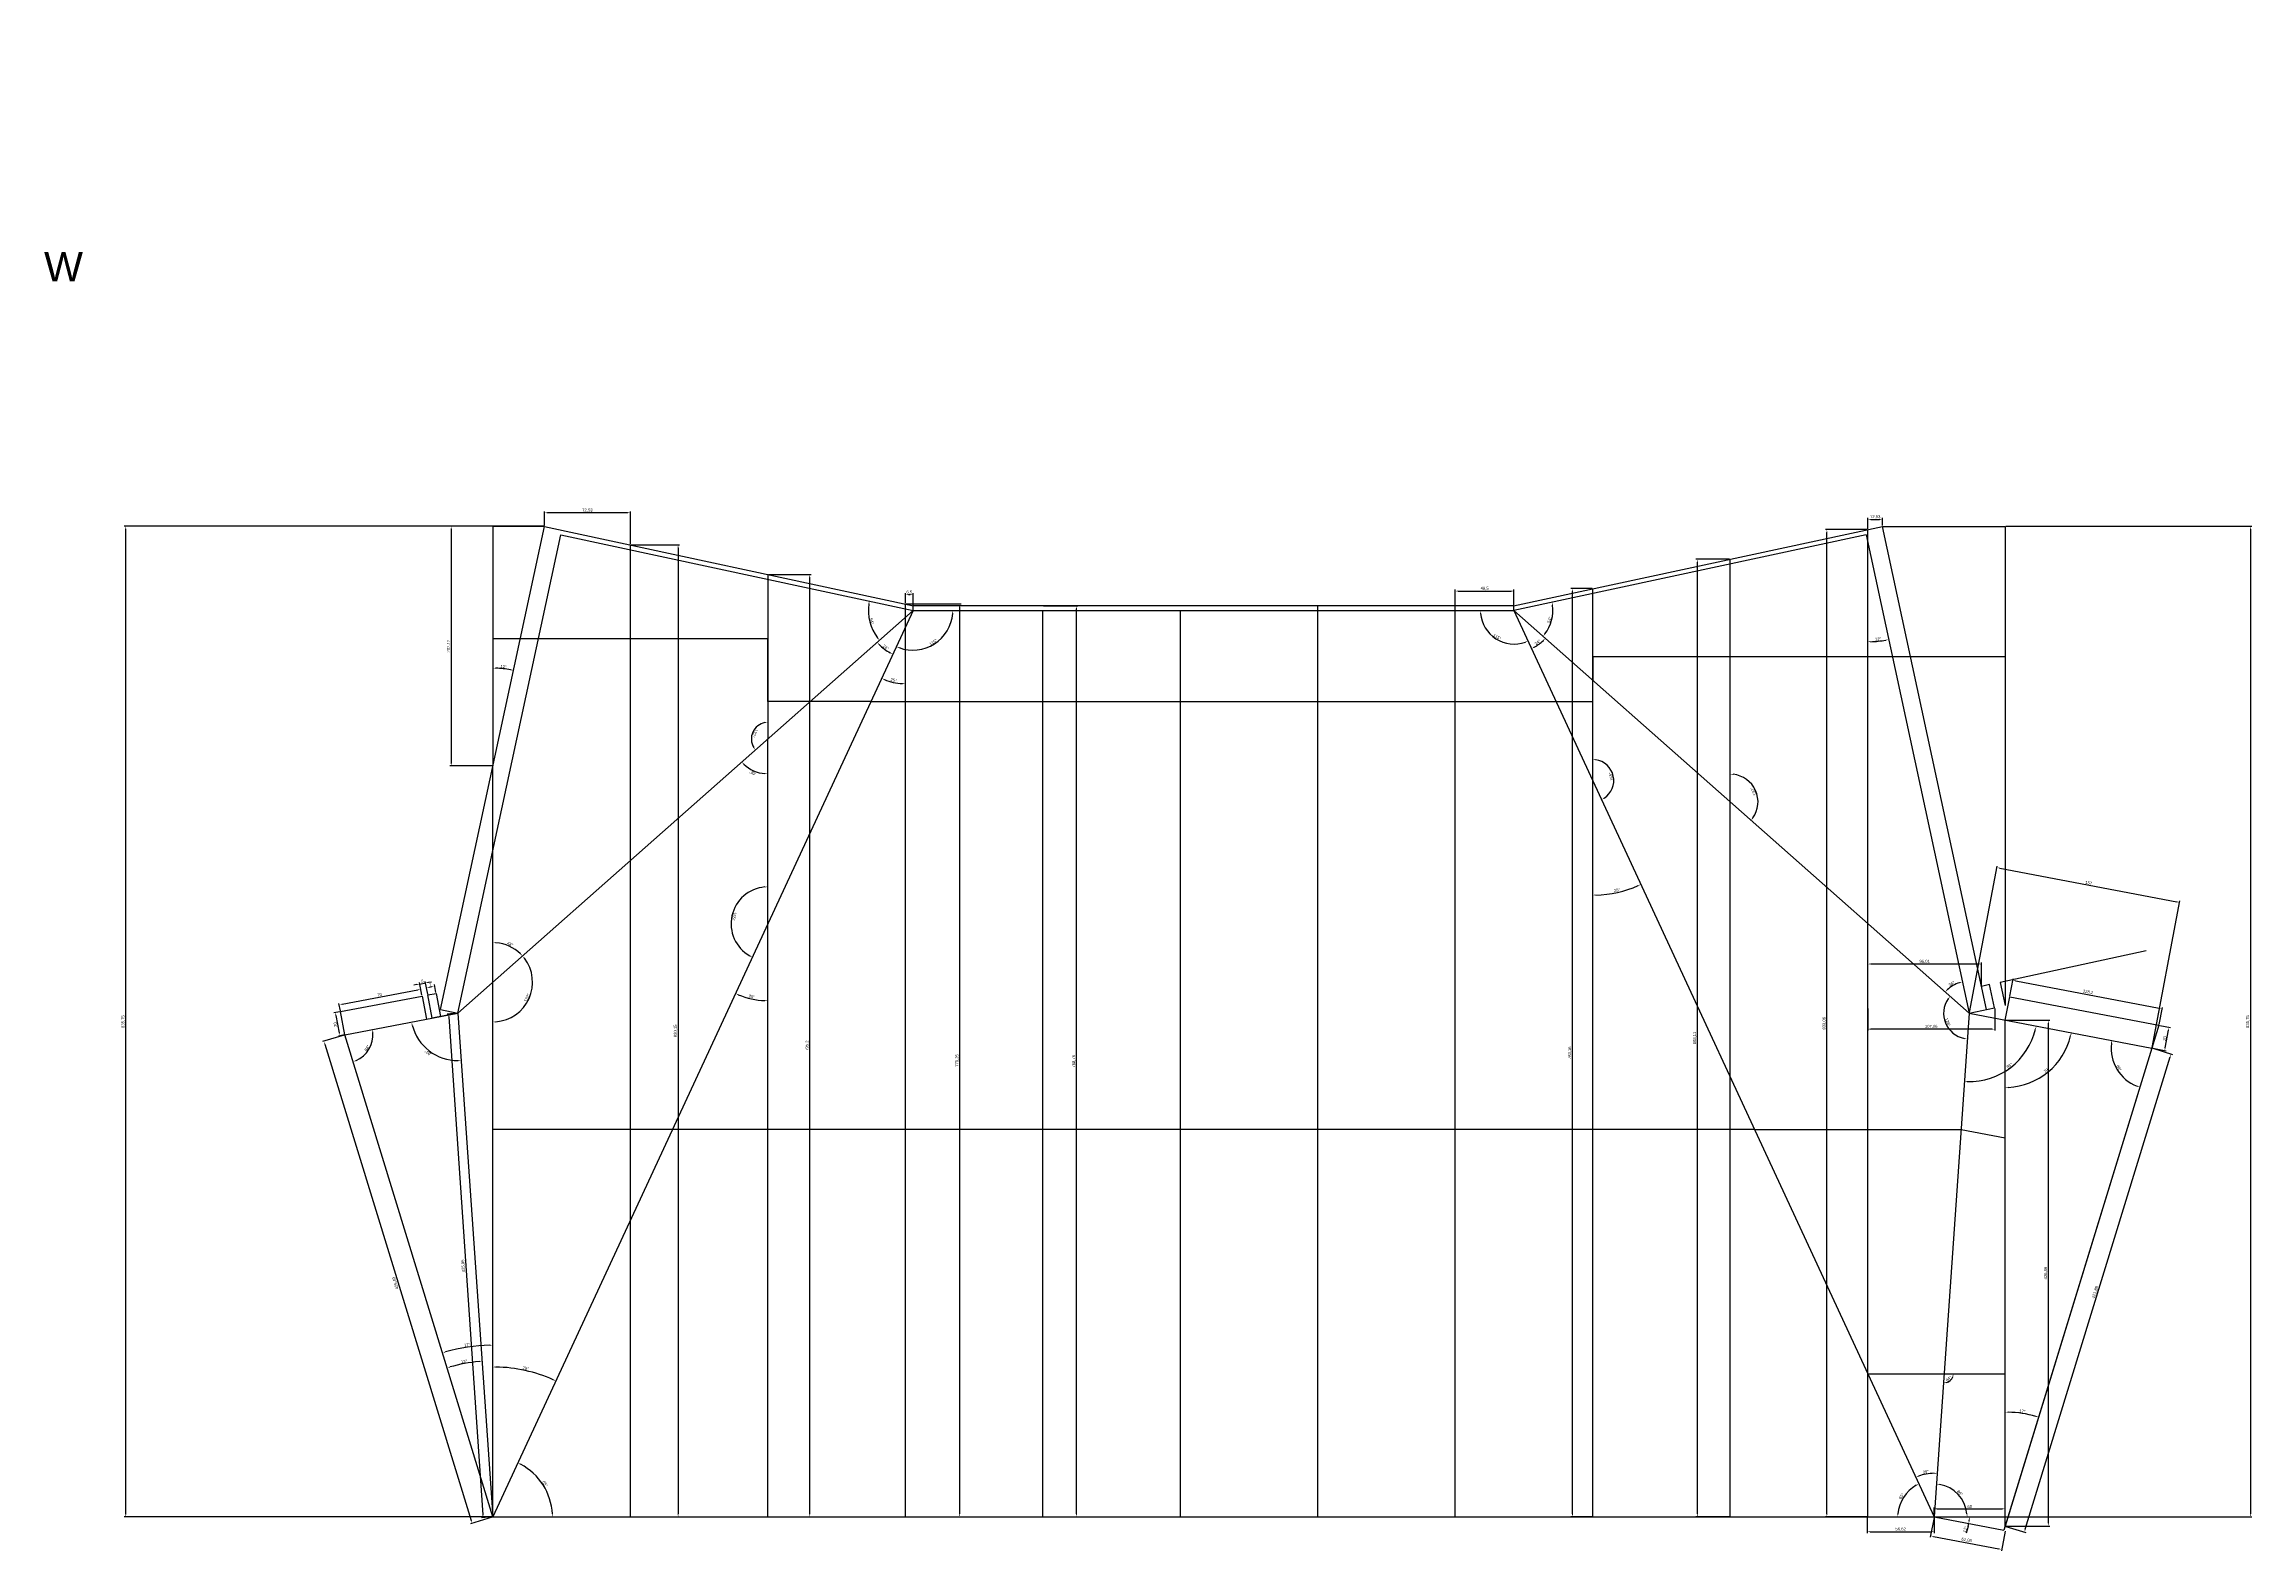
# Model space of a CAD drawing. Header units: millimetres. Extents: x -1487 to 2622, y -1207 to 1543.
# Drawn here: x -379 to 1484, y 271 to 1543 of the extents above; entities that cross this region are included whole.
import ezdxf

# ---------------------------------------------------------------- set-up
doc = ezdxf.new("R2010")
doc.units = ezdxf.units.MM
for name, color, linetype in [('bryła5', 122, 'Continuous'), ('kalenica główna', 70, 'Continuous'), ('kalenice2', 130, 'Continuous'), ('linia zalamania', 84, 'Continuous'), ('literki', 7, 'Continuous')]:
    doc.layers.add(name, color=color, linetype=linetype)
for name, color, linetype, transparency in [('obecna przycieta szmata', 211, 'Continuous', 0.6), ('szwy5.n', 170, 'Continuous', 0.6), ('szwy5.n-wymiary', 140, 'Continuous', 0.6), ('szwy5.n-wymiary trojkatow', 130, 'Continuous', 0.6)]:
    doc.layers.add(name, color=color, linetype=linetype, transparency=transparency)
doc.styles.get("Standard").update_dxf_attribs({"font": 'arial.ttf'})
doc.dimstyles.new('ISO-25', dxfattribs={"dimtxt": 2.5, "dimasz": 2.5, "dimexe": 1.25, "dimexo": 0.625, "dimtad": 1, "dimtxsty": 'Standard', "dimcen": 2.5, "dimadec": 0, "dimazin": 0, "dimtfac": 1, "dimtmove": 0, "dimatfit": 3, "dimfxl": 1, "dimarcsym": 0})

# ---------------------------------------------------------------- blocks, each defined once
blk = doc.blocks.new('*D114')
at = {"layer": 'szwy5.n', "color": 0, "lineweight": -2, "transparency": 16777216}
blk.add_arc((928, 921.3), 96.6, 271.4832, 293.3866, dxfattribs=at)
at = {"layer": 'szwy5.n', "color": 0, "transparency": 16777216}
for points in [[(930.5, 824.3), (930.5, 825.2), (928, 824.7)], [(966.2, 833), (966.5, 832.3), (968.6, 833.7)]]:
    blk.add_solid(points, dxfattribs=at)
at = {"layer": 'szwy5.n', "color": 0, "transparency": 16777216, "insert": (948.4, 828.8), "char_height": 2.5, "attachment_point": 5, "rotation": 12.4349}
blk.add_mtext('25°', dxfattribs=at)
blk = doc.blocks.new('*D115')
at = {"layer": 'szwy5.n', "color": 0, "lineweight": -2, "transparency": 16777216}
blk.add_arc((232, 800.5), 64.9, 247.337, 267.7932, dxfattribs=at)
at = {"layer": 'szwy5.n', "color": 0, "transparency": 16777216}
for points in [[(206.8, 740.2), (207.2, 741), (204.7, 741.6)], [(229.5, 736), (229.5, 735.2), (232, 735.6)]]:
    blk.add_solid(points, dxfattribs=at)
at = {"layer": 'szwy5.n', "color": 0, "transparency": 16777216, "insert": (218.4, 739), "char_height": 2.5, "attachment_point": 5, "rotation": 347.5651}
blk.add_mtext('25°', dxfattribs=at)
blk = doc.blocks.new('*D119')
at = {"layer": 'szwy5.n', "color": 0, "lineweight": -2, "transparency": 16777216}
blk.add_arc((232, 800.5), 31.1, 94.605, 240.5252, dxfattribs=at)
at = {"layer": 'szwy5.n', "color": 0, "transparency": 16777216}
for points in [[(229.5, 831.9), (229.5, 831.1), (232, 831.6)], [(216.9, 773.8), (216.5, 773), (218.9, 772.3)]]:
    blk.add_solid(points, dxfattribs=at)
at = {"layer": 'szwy5.n', "color": 0, "transparency": 16777216, "insert": (203.5, 806.8), "char_height": 2.5, "attachment_point": 5, "rotation": 257.5651}
blk.add_mtext('155°', dxfattribs=at)
blk = doc.blocks.new('*D120')
at = {"layer": 'szwy5.n', "color": 0, "lineweight": -2, "transparency": 16777216}
blk.add_arc((232, 956.4), 29.4, 226.3816, 265.1236, dxfattribs=at)
at = {"layer": 'szwy5.n', "color": 0, "transparency": 16777216}
for points in [[(211.4, 934.8), (212, 935.4), (210, 936.9)], [(229.5, 927.5), (229.5, 926.7), (232, 927)]]:
    blk.add_solid(points, dxfattribs=at)
at = {"layer": 'szwy5.n', "color": 0, "transparency": 16777216, "insert": (219.2, 927.8), "char_height": 2.5, "attachment_point": 5, "rotation": 155.7526}
blk.add_mtext('48°', dxfattribs=at)
blk = doc.blocks.new('*D125')
at = {"layer": 'szwy5.n-wymiary', "color": 0, "lineweight": -2, "transparency": 16777216}
blk.add_arc((232, 956.4), 14, 100.2181, 211.2871, dxfattribs=at)
at = {"layer": 'szwy5.n-wymiary', "color": 0, "transparency": 16777216}
for points in [[(229.5, 970.6), (229.5, 969.8), (232, 970.4)], [(220.3, 949.3), (219.7, 948.8), (221.5, 947.1)]]:
    blk.add_solid(points, dxfattribs=at)
at = {"layer": 'szwy5.n-wymiary', "color": 0, "transparency": 16777216, "insert": (220.9, 961.3), "char_height": 2.5, "attachment_point": 5, "rotation": 245.7526}
blk.add_mtext('132°', dxfattribs=at)
blk = doc.blocks.new('*D130')
at = {"layer": 'szwy5.n', "color": 0, "lineweight": -2, "transparency": 16777216}
blk.add_arc((928, 921.3), 17.7, 302.9586, 81.9112, dxfattribs=at)
at = {"layer": 'szwy5.n', "color": 0, "transparency": 16777216}
for points in [[(930.5, 938.4), (930.5, 939.3), (928, 939)], [(937.8, 906.1), (937.4, 906.8), (935.5, 905.2)]]:
    blk.add_solid(points, dxfattribs=at)
at = {"layer": 'szwy5.n', "color": 0, "transparency": 16777216, "insert": (943.5, 924.7), "char_height": 2.5, "attachment_point": 5, "rotation": 102.4349}
blk.add_mtext('155°', dxfattribs=at)
blk = doc.blocks.new('*D133')
at = {"layer": 'szwy5.n', "color": 0, "lineweight": -2, "transparency": 16777216}
blk.add_arc((1044, 903.3), 23.4, 324.6207, 83.8741, dxfattribs=at)
at = {"layer": 'szwy5.n', "color": 0, "transparency": 16777216}
for points in [[(1046.5, 926.1), (1046.5, 926.9), (1044, 926.7)], [(1063.4, 889.5), (1062.7, 890), (1061.5, 887.8)]]:
    blk.add_solid(points, dxfattribs=at)
at = {"layer": 'szwy5.n', "color": 0, "transparency": 16777216, "insert": (1063.6, 912.1), "char_height": 2.5, "attachment_point": 5, "rotation": 114.2474}
blk.add_mtext('132°', dxfattribs=at)
blk = doc.blocks.new('*D136')
at = {"layer": 'szwy5.n', "color": 0, "lineweight": -2, "transparency": 16777216}
blk.add_arc((1224.4, 420.8), 7.68, 284.7572, 341.2648, dxfattribs=at)
at = {"layer": 'szwy5.n', "color": 0, "transparency": 16777216}
for points in [[(1226.4, 413), (1226.3, 413.8), (1223.9, 413.1)], [(1231.3, 418.4), (1232.1, 418.3), (1232.1, 420.8)]]:
    blk.add_solid(points, dxfattribs=at)
at = {"layer": 'szwy5.n', "color": 0, "transparency": 16777216, "insert": (1228.3, 416.6), "char_height": 2.5, "attachment_point": 5, "rotation": 43.011}
blk.add_mtext('94°', dxfattribs=at)
blk = doc.blocks.new('*D137')
at = {"layer": 'szwy5.n-wymiary', "color": 0, "lineweight": -2, "transparency": 16777216}
for p, q in [((464.6, 1068.8), (493.6, 1068.8)), ((492.4, 302.5), (492.4, 1066.3)), ((464.6, 300), (493.6, 300))]:
    blk.add_line(p, q, dxfattribs=at)
at = {"layer": 'szwy5.n-wymiary', "color": 0, "transparency": 16777216}
for points in [[(492, 1066.3), (492.8, 1066.3), (492.4, 1068.8)], [(492, 302.5), (492.8, 302.5), (492.4, 300)]]:
    blk.add_solid(points, dxfattribs=at)
at = {"layer": 'szwy5.n-wymiary', "color": 0, "transparency": 16777216, "insert": (490.2, 684.4), "char_height": 2.5, "attachment_point": 5, "rotation": 90}
blk.add_mtext('768,76', dxfattribs=at)
blk = doc.blocks.new('*D138')
at = {"layer": 'szwy5.n-wymiary', "color": 0, "lineweight": -2, "transparency": 16777216}
for p, q in [((348.6, 1070.3), (395.1, 1070.3)), ((393.8, 302.5), (393.8, 1067.8)), ((348.6, 300), (395.1, 300))]:
    blk.add_line(p, q, dxfattribs=at)
at = {"layer": 'szwy5.n-wymiary', "color": 0, "transparency": 16777216}
for points in [[(393.4, 1067.8), (394.2, 1067.8), (393.8, 1070.3)], [(393.4, 302.5), (394.2, 302.5), (393.8, 300)]]:
    blk.add_solid(points, dxfattribs=at)
at = {"layer": 'szwy5.n-wymiary', "color": 0, "transparency": 16777216, "insert": (391.7, 685.1), "char_height": 2.5, "attachment_point": 5, "rotation": 90}
blk.add_mtext('770,25', dxfattribs=at)
blk = doc.blocks.new('*D139')
at = {"layer": 'szwy5.n-wymiary', "color": 0, "lineweight": -2, "transparency": 16777216}
for p, q in [((232.6, 1095.2), (268.5, 1095.2)), ((267.3, 302.5), (267.3, 1092.7)), ((232.6, 300), (268.5, 300))]:
    blk.add_line(p, q, dxfattribs=at)
at = {"layer": 'szwy5.n-wymiary', "color": 0, "transparency": 16777216}
for points in [[(266.9, 1092.7), (267.7, 1092.7), (267.3, 1095.2)], [(266.9, 302.5), (267.7, 302.5), (267.3, 300)]]:
    blk.add_solid(points, dxfattribs=at)
at = {"layer": 'szwy5.n-wymiary', "color": 0, "transparency": 16777216, "insert": (265.2, 697.6), "char_height": 2.5, "attachment_point": 5, "rotation": 90}
blk.add_mtext('795,2', dxfattribs=at)
blk = doc.blocks.new('*D140')
at = {"layer": 'szwy5.n-wymiary', "color": 0, "lineweight": -2, "transparency": 16777216}
for p, q in [((116.6, 1120.2), (157.4, 1120.2)), ((156.2, 1117.7), (156.2, 302.5)), ((116.6, 300), (157.4, 300))]:
    blk.add_line(p, q, dxfattribs=at)
at = {"layer": 'szwy5.n-wymiary', "color": 0, "transparency": 16777216}
for points in [[(155.8, 1117.7), (156.6, 1117.7), (156.2, 1120.2)], [(155.8, 302.5), (156.6, 302.5), (156.2, 300)]]:
    blk.add_solid(points, dxfattribs=at)
at = {"layer": 'szwy5.n-wymiary', "color": 0, "transparency": 16777216, "insert": (154.1, 710.1), "char_height": 2.5, "attachment_point": 5, "rotation": 90}
blk.add_mtext('820,15', dxfattribs=at)
blk = doc.blocks.new('*D141')
at = {"layer": 'szwy5.n-wymiary', "color": 0, "lineweight": -2, "transparency": 16777216}
for p, q in [((-0.6, 1135.8), (-311.1, 1135.8)), ((-309.8, 302.5), (-309.8, 1133.3)), ((-0.6, 300), (-311.1, 300))]:
    blk.add_line(p, q, dxfattribs=at)
at = {"layer": 'szwy5.n-wymiary', "color": 0, "transparency": 16777216}
for points in [[(-310.3, 1133.3), (-309.4, 1133.3), (-309.8, 1135.8)], [(-310.3, 302.5), (-309.4, 302.5), (-309.8, 300)]]:
    blk.add_solid(points, dxfattribs=at)
at = {"layer": 'szwy5.n-wymiary', "color": 0, "transparency": 16777216, "insert": (-312, 717.9), "char_height": 2.5, "attachment_point": 5, "rotation": 90}
blk.add_mtext('835,75', dxfattribs=at)
blk = doc.blocks.new('*D142')
at = {"layer": 'szwy5.n-wymiary', "color": 0, "lineweight": -2, "transparency": 16777216}
for p, q in [((927.4, 1083.2), (909.6, 1083.2)), ((910.8, 302.5), (910.8, 1080.7)), ((927.4, 300), (909.6, 300))]:
    blk.add_line(p, q, dxfattribs=at)
at = {"layer": 'szwy5.n-wymiary', "color": 0, "transparency": 16777216}
for points in [[(910.4, 1080.7), (911.3, 1080.7), (910.8, 1083.2)], [(910.4, 302.5), (911.3, 302.5), (910.8, 300)]]:
    blk.add_solid(points, dxfattribs=at)
at = {"layer": 'szwy5.n-wymiary', "color": 0, "transparency": 16777216, "insert": (908.7, 691.6), "char_height": 2.5, "attachment_point": 5, "rotation": 90}
blk.add_mtext('783,16', dxfattribs=at)
blk = doc.blocks.new('*D143')
at = {"layer": 'szwy5.n-wymiary', "color": 0, "lineweight": -2, "transparency": 16777216}
for p, q in [((1043.4, 1108.1), (1015, 1108.1)), ((1016.2, 302.5), (1016.2, 1105.6)), ((1043.4, 300), (1015, 300))]:
    blk.add_line(p, q, dxfattribs=at)
at = {"layer": 'szwy5.n-wymiary', "color": 0, "transparency": 16777216}
for points in [[(1015.8, 1105.6), (1016.6, 1105.6), (1016.2, 1108.1)], [(1015.8, 302.5), (1016.6, 302.5), (1016.2, 300)]]:
    blk.add_solid(points, dxfattribs=at)
at = {"layer": 'szwy5.n-wymiary', "color": 0, "transparency": 16777216, "insert": (1014.1, 704.1), "char_height": 2.5, "attachment_point": 5, "rotation": 90}
blk.add_mtext('808,11', dxfattribs=at)
blk = doc.blocks.new('*D144')
at = {"layer": 'szwy5.n-wymiary', "color": 0, "lineweight": -2, "transparency": 16777216}
for p, q in [((1159.4, 1133.1), (1124.3, 1133.1)), ((1125.5, 302.5), (1125.5, 1130.6)), ((1159.4, 300), (1124.3, 300))]:
    blk.add_line(p, q, dxfattribs=at)
at = {"layer": 'szwy5.n-wymiary', "color": 0, "transparency": 16777216}
for points in [[(1125.1, 1130.6), (1125.9, 1130.6), (1125.5, 1133.1)], [(1125.1, 302.5), (1125.9, 302.5), (1125.5, 300)]]:
    blk.add_solid(points, dxfattribs=at)
at = {"layer": 'szwy5.n-wymiary', "color": 0, "transparency": 16777216, "insert": (1123.4, 716.5), "char_height": 2.5, "attachment_point": 5, "rotation": 90}
blk.add_mtext('833,06', dxfattribs=at)
blk = doc.blocks.new('*D145')
at = {"layer": 'szwy5.n-wymiary', "color": 0, "lineweight": -2, "transparency": 16777216}
for p, q in [((1276.6, 1135.8), (1484.1, 1135.8)), ((1482.8, 1133.3), (1482.8, 302.5)), ((1276.6, 300), (1484.1, 300))]:
    blk.add_line(p, q, dxfattribs=at)
at = {"layer": 'szwy5.n-wymiary', "color": 0, "transparency": 16777216}
for points in [[(1482.4, 1133.3), (1483.2, 1133.3), (1482.8, 1135.8)], [(1482.4, 302.5), (1483.2, 302.5), (1482.8, 300)]]:
    blk.add_solid(points, dxfattribs=at)
at = {"layer": 'szwy5.n-wymiary', "color": 0, "transparency": 16777216, "insert": (1480.7, 717.9), "char_height": 2.5, "attachment_point": 5, "rotation": 90}
blk.add_mtext('835,75', dxfattribs=at)
blk = doc.blocks.new('*D146')
at = {"layer": 'szwy5.n-wymiary', "color": 0, "lineweight": -2, "transparency": 16777216}
for p, q in [((1159.4, 299.4), (1159.4, 286.3)), ((1216, 299.4), (1216, 286.3)), ((1161.9, 287.5), (1213.5, 287.5))]:
    blk.add_line(p, q, dxfattribs=at)
at = {"layer": 'szwy5.n-wymiary', "color": 0, "transparency": 16777216}
for points in [[(1161.9, 287.9), (1161.9, 287.1), (1159.4, 287.5)], [(1213.5, 287.9), (1213.5, 287.1), (1216, 287.5)]]:
    blk.add_solid(points, dxfattribs=at)
at = {"layer": 'szwy5.n-wymiary', "color": 0, "transparency": 16777216, "insert": (1187.7, 289.6), "char_height": 2.5, "attachment_point": 5}
blk.add_mtext('56,62', dxfattribs=at)
blk = doc.blocks.new('*D147')
at = {"layer": 'szwy5.n-wymiary', "color": 0, "lineweight": -2, "transparency": 16777216}
for p, q in [((1216, 300.6), (1216, 308.1)), ((1218.5, 306.8), (1273.5, 306.8)), ((1276, 300.6), (1276, 308.1))]:
    blk.add_line(p, q, dxfattribs=at)
at = {"layer": 'szwy5.n-wymiary', "color": 0, "transparency": 16777216}
for points in [[(1218.5, 307.3), (1218.5, 306.4), (1216, 306.8)], [(1273.5, 307.3), (1273.5, 306.4), (1276, 306.8)]]:
    blk.add_solid(points, dxfattribs=at)
at = {"layer": 'szwy5.n-wymiary', "color": 0, "transparency": 16777216, "insert": (1246, 308.7), "char_height": 2.5, "attachment_point": 5}
blk.add_mtext('60', dxfattribs=at)
blk = doc.blocks.new('*D148')
at = {"layer": 'szwy5.n-wymiary', "color": 0, "lineweight": -2, "transparency": 16777216}
for p, q in [((1160, 728.9), (1160, 710.3)), ((1267.1, 728.9), (1267.1, 710.3)), ((1264.6, 711.6), (1162.5, 711.6))]:
    blk.add_line(p, q, dxfattribs=at)
at = {"layer": 'szwy5.n-wymiary', "color": 0, "transparency": 16777216}
for points in [[(1162.5, 712), (1162.5, 711.1), (1160, 711.6)], [(1264.6, 712), (1264.6, 711.1), (1267.1, 711.6)]]:
    blk.add_solid(points, dxfattribs=at)
at = {"layer": 'szwy5.n-wymiary', "color": 0, "transparency": 16777216, "insert": (1213.5, 713.7), "char_height": 2.5, "attachment_point": 5}
blk.add_mtext('107,06', dxfattribs=at)
blk = doc.blocks.new('*D149')
at = {"layer": 'szwy5.n-wymiary', "color": 0, "lineweight": -2, "transparency": 16777216}
for p, q in [((1160, 748.3), (1160, 767.8)), ((1253.5, 766.5), (1162.5, 766.5)), ((1256, 748.3), (1256, 767.8))]:
    blk.add_line(p, q, dxfattribs=at)
at = {"layer": 'szwy5.n-wymiary', "color": 0, "transparency": 16777216}
for points in [[(1162.5, 766.9), (1162.5, 766.1), (1160, 766.5)], [(1253.5, 766.9), (1253.5, 766.1), (1256, 766.5)]]:
    blk.add_solid(points, dxfattribs=at)
at = {"layer": 'szwy5.n-wymiary', "color": 0, "transparency": 16777216, "insert": (1208, 768.6), "char_height": 2.5, "attachment_point": 5}
blk.add_mtext('96,01', dxfattribs=at)
blk = doc.blocks.new('*D150')
at = {"layer": 'szwy5.n-wymiary', "color": 0, "lineweight": -2, "transparency": 16777216}
for p, q in [((1160, 1133.7), (1160, 1142.9)), ((1162.5, 1141.6), (1170, 1141.6)), ((1172.5, 1136.4), (1172.5, 1142.9))]:
    blk.add_line(p, q, dxfattribs=at)
at = {"layer": 'szwy5.n-wymiary', "color": 0, "transparency": 16777216}
for points in [[(1162.5, 1142), (1162.5, 1141.2), (1160, 1141.6)], [(1170, 1142), (1170, 1141.2), (1172.5, 1141.6)]]:
    blk.add_solid(points, dxfattribs=at)
at = {"layer": 'szwy5.n-wymiary', "color": 0, "transparency": 16777216, "insert": (1166.3, 1143.7), "char_height": 2.5, "attachment_point": 5}
blk.add_mtext('12,53', dxfattribs=at)
blk = doc.blocks.new('*D151')
at = {"layer": 'szwy5.n-wymiary', "color": 0, "lineweight": -2, "transparency": 16777216}
for p, q in [((43.5, 1136.4), (43.5, 1148.4)), ((113.5, 1147.2), (46, 1147.2)), ((116, 1120.8), (116, 1148.4))]:
    blk.add_line(p, q, dxfattribs=at)
at = {"layer": 'szwy5.n-wymiary', "color": 0, "transparency": 16777216}
for points in [[(46, 1147.6), (46, 1146.8), (43.5, 1147.2)], [(113.5, 1147.6), (113.5, 1146.8), (116, 1147.2)]]:
    blk.add_solid(points, dxfattribs=at)
at = {"layer": 'szwy5.n-wymiary', "color": 0, "transparency": 16777216, "insert": (79.7, 1149.3), "char_height": 2.5, "attachment_point": 5}
blk.add_mtext('72,53', dxfattribs=at)
blk = doc.blocks.new('*D152')
at = {"layer": 'szwy5.n-wymiary', "color": 0, "lineweight": -2, "transparency": 16777216}
for p, q in [((42.8, 1135.8), (-36.5, 1135.8)), ((-35.2, 1133.3), (-35.2, 936.1)), ((-0.6, 933.6), (-36.5, 933.6))]:
    blk.add_line(p, q, dxfattribs=at)
at = {"layer": 'szwy5.n-wymiary', "color": 0, "transparency": 16777216}
for points in [[(-35.7, 1133.3), (-34.8, 1133.3), (-35.2, 1135.8)], [(-35.7, 936.1), (-34.8, 936.1), (-35.2, 933.6)]]:
    blk.add_solid(points, dxfattribs=at)
at = {"layer": 'szwy5.n-wymiary', "color": 0, "transparency": 16777216, "insert": (-37.4, 1034.7), "char_height": 2.5, "attachment_point": 5, "rotation": 90}
blk.add_mtext('202,12', dxfattribs=at)
blk = doc.blocks.new('*D153')
at = {"layer": 'szwy5.n-wymiary', "color": 0, "lineweight": -2, "transparency": 16777216}
blk.add_arc((0, 300), 126.5, 66.2628, 88.8674, dxfattribs=at)
at = {"layer": 'szwy5.n-wymiary', "color": 0, "transparency": 16777216}
for points in [[(2.5, 426), (2.5, 426.9), (0, 426.5)], [(51.1, 416.2), (50.7, 415.4), (53.2, 414.7)]]:
    blk.add_solid(points, dxfattribs=at)
at = {"layer": 'szwy5.n-wymiary', "color": 0, "transparency": 16777216, "insert": (27.6, 425.4), "char_height": 2.5, "attachment_point": 5, "rotation": 347.5651}
blk.add_mtext('25°', dxfattribs=at)
blk = doc.blocks.new('*D154')
at = {"layer": 'szwy5.n-wymiary', "color": 0, "lineweight": -2, "transparency": 16777216}
blk.add_arc((0, 300), 50.2, 2.8565, 62.2737, dxfattribs=at)
at = {"layer": 'szwy5.n-wymiary', "color": 0, "transparency": 16777216}
for points in [[(23.1, 344), (23.5, 344.8), (21.1, 345.5)], [(50.5, 302.5), (49.7, 302.5), (50.2, 300)]]:
    blk.add_solid(points, dxfattribs=at)
at = {"layer": 'szwy5.n-wymiary', "color": 0, "transparency": 16777216, "insert": (43.9, 328), "char_height": 2.5, "attachment_point": 5, "rotation": 302.5651}
blk.add_mtext('65°', dxfattribs=at)
blk = doc.blocks.new('*D155')
at = {"layer": 'szwy5.n-wymiary', "color": 0, "lineweight": -2, "transparency": 16777216}
blk.add_arc((0, 751.1), 33.4, 274.2848, 37.2204, dxfattribs=at)
at = {"layer": 'szwy5.n-wymiary', "color": 0, "transparency": 16777216}
for points in [[(26.3, 771), (26.9, 771.6), (25, 773.2)], [(2.5, 717.3), (2.5, 718.1), (0, 717.6)]]:
    blk.add_solid(points, dxfattribs=at)
at = {"layer": 'szwy5.n-wymiary', "color": 0, "transparency": 16777216, "insert": (28.8, 738.1), "char_height": 2.5, "attachment_point": 5, "rotation": 65.7526}
blk.add_mtext('132°', dxfattribs=at)
blk = doc.blocks.new('*D156')
at = {"layer": 'szwy5.n-wymiary', "color": 0, "lineweight": -2, "transparency": 16777216}
blk.add_arc((0, 751.1), 33.4, 45.7889, 85.7162, dxfattribs=at)
at = {"layer": 'szwy5.n-wymiary', "color": 0, "transparency": 16777216}
for points in [[(2.5, 784), (2.5, 784.8), (0, 784.5)], [(23.6, 775.3), (23, 774.8), (25, 773.2)]]:
    blk.add_solid(points, dxfattribs=at)
at = {"layer": 'szwy5.n-wymiary', "color": 0, "transparency": 16777216, "insert": (14.5, 783.3), "char_height": 2.5, "attachment_point": 5, "rotation": 335.7526}
blk.add_mtext('48°', dxfattribs=at)
blk = doc.blocks.new('*D157')
at = {"layer": 'szwy5.n-wymiary', "color": 0, "lineweight": -2, "transparency": 16777216}
blk.add_arc((0, 933.6), 82.5, 79.5976, 88.2635, dxfattribs=at)
at = {"layer": 'szwy5.n-wymiary', "color": 0, "transparency": 16777216}
for points in [[(2.5, 1015.7), (2.5, 1016.5), (0, 1016.1)], [(15, 1015.2), (14.8, 1014.4), (17.3, 1014.3)]]:
    blk.add_solid(points, dxfattribs=at)
at = {"layer": 'szwy5.n-wymiary', "color": 0, "transparency": 16777216, "insert": (8.9, 1017.5), "char_height": 2.5, "attachment_point": 5, "rotation": 353.9306}
blk.add_mtext('12°', dxfattribs=at)
blk = doc.blocks.new('*D158')
at = {"layer": 'szwy5.n-wymiary', "color": 0, "lineweight": -2, "transparency": 16777216}
blk.add_arc((354.5, 1064.8), 37.8, 171.6474, 217.7189, dxfattribs=at)
at = {"layer": 'szwy5.n-wymiary', "color": 0, "transparency": 16777216}
for points in [[(316.7, 1070.3), (317.5, 1070.2), (317.5, 1072.7)], [(324.9, 1041.9), (324.2, 1041.3), (326.2, 1039.7)]]:
    blk.add_solid(points, dxfattribs=at)
at = {"layer": 'szwy5.n-wymiary', "color": 0, "transparency": 16777216, "insert": (319.7, 1055.7), "char_height": 2.5, "attachment_point": 5, "rotation": 284.6832}
blk.add_mtext('54°', dxfattribs=at)
blk = doc.blocks.new('*D159')
at = {"layer": 'szwy5.n-wymiary', "color": 0, "lineweight": -2, "transparency": 16777216}
blk.add_arc((354.5, 1064.8), 40.6, 225.0367, 241.5988, dxfattribs=at)
at = {"layer": 'szwy5.n-wymiary', "color": 0, "transparency": 16777216}
for points in [[(325.5, 1035.8), (326.1, 1036.3), (324.1, 1037.9)], [(335.4, 1029.4), (335, 1028.7), (337.4, 1028)]]:
    blk.add_solid(points, dxfattribs=at)
at = {"layer": 'szwy5.n-wymiary', "color": 0, "transparency": 16777216, "insert": (331.4, 1033.7), "char_height": 2.5, "attachment_point": 5, "rotation": 323.3177}
blk.add_mtext('24°', dxfattribs=at)
blk = doc.blocks.new('*D160')
at = {"layer": 'szwy5.n-wymiary', "color": 0, "lineweight": -2, "transparency": 16777216}
blk.add_arc((354.5, 1064.8), 33.5, 249.4008, 355.7295, dxfattribs=at)
at = {"layer": 'szwy5.n-wymiary', "color": 0, "transparency": 16777216}
for points in [[(387.5, 1062.3), (388.4, 1062.2), (388, 1064.8)], [(342.5, 1033), (342.9, 1033.7), (340.4, 1034.3)]]:
    blk.add_solid(points, dxfattribs=at)
at = {"layer": 'szwy5.n-wymiary', "color": 0, "transparency": 16777216, "insert": (371.5, 1038.1), "char_height": 2.5, "attachment_point": 5, "rotation": 32.5651}
blk.add_mtext('115°', dxfattribs=at)
blk = doc.blocks.new('*D161')
at = {"layer": 'szwy5.n-wymiary', "color": 0, "lineweight": -2, "transparency": 16777216}
blk.add_arc((348, 1050.7), 47.7, 248.1352, 266.995, dxfattribs=at)
at = {"layer": 'szwy5.n-wymiary', "color": 0, "transparency": 16777216}
for points in [[(330.1, 1006.1), (330.4, 1006.9), (328, 1007.5)], [(345.5, 1003.5), (345.5, 1002.7), (348, 1003.1)]]:
    blk.add_solid(points, dxfattribs=at)
at = {"layer": 'szwy5.n-wymiary', "color": 0, "transparency": 16777216, "insert": (338.1, 1006), "char_height": 2.5, "attachment_point": 5, "rotation": 347.5651}
blk.add_mtext('25°', dxfattribs=at)
blk = doc.blocks.new('*D162')
at = {"layer": 'szwy5.n-wymiary', "color": 0, "lineweight": -2, "transparency": 16777216}
blk.add_arc((861.5, 1064.8), 28.3, 185.0672, 289.8026, dxfattribs=at)
at = {"layer": 'szwy5.n-wymiary', "color": 0, "transparency": 16777216}
for points in [[(832.9, 1062.2), (833.7, 1062.3), (833.2, 1064.8)], [(870.9, 1038.5), (871.2, 1037.8), (873.4, 1039.1)]]:
    blk.add_solid(points, dxfattribs=at)
at = {"layer": 'szwy5.n-wymiary', "color": 0, "transparency": 16777216, "insert": (847.3, 1042.5), "char_height": 2.5, "attachment_point": 5, "rotation": 327.4349}
blk.add_mtext('115°', dxfattribs=at)
blk = doc.blocks.new('*D163')
at = {"layer": 'szwy5.n-wymiary', "color": 0, "lineweight": -2, "transparency": 16777216}
blk.add_arc((861.5, 1064.8), 35.4, 298.9223, 314.4422, dxfattribs=at)
at = {"layer": 'szwy5.n-wymiary', "color": 0, "transparency": 16777216}
for points in [[(878.8, 1033.4), (878.4, 1034.2), (876.4, 1032.7)], [(886, 1039.8), (886.6, 1039.2), (888, 1041.3)]]:
    blk.add_solid(points, dxfattribs=at)
at = {"layer": 'szwy5.n-wymiary', "color": 0, "transparency": 16777216, "insert": (881.5, 1037.9), "char_height": 2.5, "attachment_point": 5, "rotation": 36.6823}
blk.add_mtext('24°', dxfattribs=at)
blk = doc.blocks.new('*D164')
at = {"layer": 'szwy5.n-wymiary', "color": 0, "lineweight": -2, "transparency": 16777216}
blk.add_arc((861.5, 1064.8), 32.8, 322.8609, 7.7728, dxfattribs=at)
at = {"layer": 'szwy5.n-wymiary', "color": 0, "transparency": 16777216}
for points in [[(893.6, 1069.1), (894.4, 1069.3), (893.6, 1071.7)], [(888, 1044.7), (887.3, 1045.2), (886.1, 1043)]]:
    blk.add_solid(points, dxfattribs=at)
at = {"layer": 'szwy5.n-wymiary', "color": 0, "transparency": 16777216, "insert": (891.4, 1056.9), "char_height": 2.5, "attachment_point": 5, "rotation": 75.3168}
blk.add_mtext('54°', dxfattribs=at)
blk = doc.blocks.new('*D165')
at = {"layer": 'szwy5.n-wymiary', "color": 0, "lineweight": -2, "transparency": 16777216}
for p, q in [((812, 1065.4), (812, 1082.4)), ((814.5, 1081.2), (859, 1081.2)), ((861.5, 1065.4), (861.5, 1082.4))]:
    blk.add_line(p, q, dxfattribs=at)
at = {"layer": 'szwy5.n-wymiary', "color": 0, "transparency": 16777216}
for points in [[(814.5, 1081.6), (814.5, 1080.7), (812, 1081.2)], [(859, 1081.6), (859, 1080.7), (861.5, 1081.2)]]:
    blk.add_solid(points, dxfattribs=at)
at = {"layer": 'szwy5.n-wymiary', "color": 0, "transparency": 16777216, "insert": (836.7, 1083.3), "char_height": 2.5, "attachment_point": 5}
blk.add_mtext('49,5', dxfattribs=at)
blk = doc.blocks.new('*D166')
at = {"layer": 'szwy5.n-wymiary', "color": 0, "lineweight": -2, "transparency": 16777216}
for p, q in [((348, 1070.9), (348, 1079.4)), ((352, 1078.1), (350.5, 1078.1)), ((354.5, 1065.4), (354.5, 1079.4))]:
    blk.add_line(p, q, dxfattribs=at)
at = {"layer": 'szwy5.n-wymiary', "color": 0, "transparency": 16777216}
for points in [[(350.5, 1078.5), (350.5, 1077.7), (348, 1078.1)], [(352, 1078.5), (352, 1077.7), (354.5, 1078.1)]]:
    blk.add_solid(points, dxfattribs=at)
at = {"layer": 'szwy5.n-wymiary', "color": 0, "transparency": 16777216, "insert": (351.3, 1080.2), "char_height": 2.5, "attachment_point": 5}
blk.add_mtext('6,5', dxfattribs=at)
blk = doc.blocks.new('*D167')
at = {"layer": 'szwy5.n-wymiary', "color": 0, "lineweight": -2, "transparency": 16777216}
blk.add_arc((1216, 300), 30.7, 119.5401, 175.3297, dxfattribs=at)
at = {"layer": 'szwy5.n-wymiary', "color": 0, "transparency": 16777216}
for points in [[(1200.7, 327.1), (1201.1, 326.3), (1203.1, 327.8)], [(1185.8, 302.5), (1185, 302.5), (1185.3, 300)]]:
    blk.add_solid(points, dxfattribs=at)
at = {"layer": 'szwy5.n-wymiary', "color": 0, "transparency": 16777216, "insert": (1188.5, 317.5), "char_height": 2.5, "attachment_point": 5, "rotation": 57.4349}
blk.add_mtext('65°', dxfattribs=at)
blk = doc.blocks.new('*D168')
at = {"layer": 'szwy5.n-wymiary', "color": 0, "lineweight": -2, "transparency": 16777216}
blk.add_arc((1216, 300), 36.8, 89.9164, 110.9754, dxfattribs=at)
at = {"layer": 'szwy5.n-wymiary', "color": 0, "transparency": 16777216}
for points in [[(1216.1, 337.2), (1216, 336.4), (1218.6, 336.7)], [(1203, 334), (1202.7, 334.7), (1200.5, 333.4)]]:
    blk.add_solid(points, dxfattribs=at)
at = {"layer": 'szwy5.n-wymiary', "color": 0, "transparency": 16777216, "insert": (1209, 338), "char_height": 2.5, "attachment_point": 5, "rotation": 10.4459}
blk.add_mtext('29°', dxfattribs=at)
blk = doc.blocks.new('*D169')
at = {"layer": 'szwy5.n-wymiary', "color": 0, "lineweight": -2, "transparency": 16777216}
blk.add_arc((1216, 300), 27.8, 5.1479, 80.8741, dxfattribs=at)
at = {"layer": 'szwy5.n-wymiary', "color": 0, "transparency": 16777216}
for points in [[(1220.4, 327.1), (1220.5, 327.9), (1217.9, 327.8)], [(1244.1, 302.5), (1243.3, 302.5), (1243.8, 300)]]:
    blk.add_solid(points, dxfattribs=at)
at = {"layer": 'szwy5.n-wymiary', "color": 0, "transparency": 16777216, "insert": (1237.7, 320.3), "char_height": 2.5, "attachment_point": 5, "rotation": 313.011}
blk.add_mtext('86°', dxfattribs=at)
blk = doc.blocks.new('*D170')
at = {"layer": 'szwy5.n-wymiary', "color": 0, "lineweight": -2, "transparency": 16777216}
blk.add_line((1244.7, 292), (1243.1, 286.3), dxfattribs=at)
for start, end in [(344.4003, 349.2131), (354.0259, 355.1872)]:
    blk.add_arc((1216, 300), 29.8, start, end, dxfattribs=at)
at = {"layer": 'szwy5.n-wymiary', "color": 0, "transparency": 16777216}
for points in [[(1245.2, 297.5), (1246.1, 297.5), (1245.8, 300)], [(1246, 296.8), (1245.2, 297), (1245.2, 294.4)]]:
    blk.add_solid(points, dxfattribs=at)
at = {"layer": 'szwy5.n-wymiary', "color": 0, "transparency": 16777216, "insert": (1242.1, 289.6), "char_height": 2.5, "attachment_point": 5, "rotation": 74.4003}
blk.add_mtext('11°', dxfattribs=at)
blk = doc.blocks.new('*D171')
at = {"layer": 'szwy5.n-wymiary', "color": 0, "lineweight": -2, "transparency": 16777216}
blk.add_arc((1245.5, 724.9), 21.5, 145.1744, 259.3425, dxfattribs=at)
at = {"layer": 'szwy5.n-wymiary', "color": 0, "transparency": 16777216}
for points in [[(1227.6, 737.4), (1228.3, 736.9), (1229.5, 739.1)], [(1241.6, 704.2), (1241.5, 703.4), (1244.1, 703.5)]]:
    blk.add_solid(points, dxfattribs=at)
at = {"layer": 'szwy5.n-wymiary', "color": 0, "transparency": 16777216, "insert": (1227.5, 717.5), "char_height": 2.5, "attachment_point": 5, "rotation": 292.2584}
blk.add_mtext('128°', dxfattribs=at)
blk = doc.blocks.new('*D172')
at = {"layer": 'szwy5.n-wymiary', "color": 0, "lineweight": -2, "transparency": 16777216}
blk.add_arc((1245.5, 724.9), 27.1, 107.421, 133.2127, dxfattribs=at)
at = {"layer": 'szwy5.n-wymiary', "color": 0, "transparency": 16777216}
for points in [[(1237.3, 751.2), (1237.5, 750.4), (1239.8, 751.4)], [(1227.3, 744.4), (1226.7, 745), (1225.2, 742.9)]]:
    blk.add_solid(points, dxfattribs=at)
at = {"layer": 'szwy5.n-wymiary', "color": 0, "transparency": 16777216, "insert": (1230.9, 750), "char_height": 2.5, "attachment_point": 5, "rotation": 30.3168}
blk.add_mtext('36°', dxfattribs=at)
blk = doc.blocks.new('*D173')
at = {"layer": 'szwy5.n-wymiary', "color": 0, "lineweight": -2, "transparency": 16777216}
blk.add_arc((1245.5, 724.9), 57.6, 268.5081, 346.727, dxfattribs=at)
at = {"layer": 'szwy5.n-wymiary', "color": 0, "transparency": 16777216}
for points in [[(1301.2, 711.8), (1302, 711.6), (1302.2, 714.1)], [(1244, 666.9), (1244.1, 667.7), (1241.6, 667.4)]]:
    blk.add_solid(points, dxfattribs=at)
at = {"layer": 'szwy5.n-wymiary', "color": 0, "transparency": 16777216, "insert": (1279.6, 680.8), "char_height": 2.5, "attachment_point": 5, "rotation": 37.6176}
blk.add_mtext('83°', dxfattribs=at)
blk = doc.blocks.new('*D174')
at = {"layer": 'szwy5.n-wymiary', "color": 0, "lineweight": -2, "transparency": 16777216}
blk.add_arc((1160, 1122.7), 84.3, 271.7002, 280.4387, dxfattribs=at)
at = {"layer": 'szwy5.n-wymiary', "color": 0, "transparency": 16777216}
for points in [[(1162.5, 1038), (1162.5, 1038.9), (1160, 1038.4)], [(1175.2, 1040.2), (1175.3, 1039.4), (1177.7, 1040.3)]]:
    blk.add_solid(points, dxfattribs=at)
at = {"layer": 'szwy5.n-wymiary', "color": 0, "transparency": 16777216, "insert": (1168.7, 1040.7), "char_height": 2.5, "attachment_point": 5, "rotation": 6.0694}
blk.add_mtext('12°', dxfattribs=at)
blk = doc.blocks.new('*D175')
at = {"layer": 'szwy5.n-wymiary trojkatow', "color": 0, "lineweight": -2, "transparency": 16777216}
blk.add_arc((0, 300), 131.6, 95.0666, 105.9724, dxfattribs=at)
at = {"layer": 'szwy5.n-wymiary trojkatow', "color": 0, "transparency": 16777216}
for points in [[(-11.7, 431.5), (-11.6, 430.6), (-9.1, 431.3)], [(-36.1, 426.1), (-36.3, 426.9), (-38.6, 425.8)]]:
    blk.add_solid(points, dxfattribs=at)
at = {"layer": 'szwy5.n-wymiary trojkatow', "color": 0, "transparency": 16777216, "insert": (-24.4, 431.2), "char_height": 2.5, "attachment_point": 5, "rotation": 10.5195}
blk.add_mtext('13°', dxfattribs=at)
blk = doc.blocks.new('*D176')
at = {"layer": 'szwy5.n-wymiary trojkatow', "color": 0, "lineweight": -2, "transparency": 16777216}
blk.add_arc((0, 300), 144.9, 90.9886, 106.0724, dxfattribs=at)
at = {"layer": 'szwy5.n-wymiary trojkatow', "color": 0, "transparency": 16777216}
for points in [[(-40, 438.8), (-40.2, 439.6), (-42.5, 438.5)], [(-2.5, 445.3), (-2.5, 444.5), (0, 444.9)]]:
    blk.add_solid(points, dxfattribs=at)
at = {"layer": 'szwy5.n-wymiary trojkatow', "color": 0, "transparency": 16777216, "insert": (-21.8, 445.2), "char_height": 2.5, "attachment_point": 5, "rotation": 8.5305}
blk.add_mtext('17°', dxfattribs=at)
blk = doc.blocks.new('*D177')
at = {"layer": 'szwy5.n-wymiary trojkatow', "color": 0, "lineweight": -2, "transparency": 16777216}
blk.add_arc((-124.8, 706.8), 23.6, 293.1253, 4.7227, dxfattribs=at)
at = {"layer": 'szwy5.n-wymiary trojkatow', "color": 0, "transparency": 16777216}
for points in [[(-101.7, 708.7), (-100.9, 708.8), (-101.6, 711.2)], [(-115.4, 684.6), (-115.7, 685.4), (-117.9, 684.2)]]:
    blk.add_solid(points, dxfattribs=at)
at = {"layer": 'szwy5.n-wymiary trojkatow', "color": 0, "transparency": 16777216, "insert": (-106.2, 695.6), "char_height": 2.5, "attachment_point": 5, "rotation": 58.924}
blk.add_mtext('84°', dxfattribs=at)
blk = doc.blocks.new('*D178')
at = {"layer": 'szwy5.n-wymiary trojkatow', "color": 0, "lineweight": -2, "transparency": 16777216}
blk.add_arc((-29.5, 724.9), 39.9, 194.3783, 270.3866, dxfattribs=at)
at = {"layer": 'szwy5.n-wymiary trojkatow', "color": 0, "transparency": 16777216}
for points in [[(-68.6, 714.9), (-67.8, 715.1), (-68.7, 717.5)], [(-29.3, 685.4), (-29.3, 684.6), (-26.8, 685.1)]]:
    blk.add_solid(points, dxfattribs=at)
at = {"layer": 'szwy5.n-wymiary trojkatow', "color": 0, "transparency": 16777216, "insert": (-55.1, 691.8), "char_height": 2.5, "attachment_point": 5, "rotation": 142.3824}
blk.add_mtext('83°', dxfattribs=at)
blk = doc.blocks.new('*D179')
at = {"layer": 'szwy5.n-wymiary trojkatow', "color": 0, "lineweight": -2, "transparency": 16777216}
for p, q in [((-30.2, 724.9), (-38.6, 724.3)), ((-37.1, 721.9), (-8.6, 301.9)), ((-0.6, 300), (-9.6, 299.3))]:
    blk.add_line(p, q, dxfattribs=at)
at = {"layer": 'szwy5.n-wymiary trojkatow', "color": 0, "transparency": 16777216}
for points in [[(-37.6, 721.9), (-36.7, 721.9), (-37.3, 724.4)], [(-9, 301.9), (-8.1, 302), (-8.4, 299.4)]]:
    blk.add_solid(points, dxfattribs=at)
at = {"layer": 'szwy5.n-wymiary trojkatow', "color": 0, "transparency": 16777216, "insert": (-25, 511.8), "char_height": 2.5, "attachment_point": 5, "rotation": 93.8941}
blk.add_mtext('425,95', dxfattribs=at)
blk = doc.blocks.new('*D180')
at = {"layer": 'szwy5.n-wymiary trojkatow', "color": 0, "lineweight": -2, "transparency": 16777216}
for p, q in [((-125.4, 706.6), (-143.7, 701)), ((-141.8, 699), (-18.4, 297)), ((-0.6, 299.8), (-18.9, 294.2))]:
    blk.add_line(p, q, dxfattribs=at)
at = {"layer": 'szwy5.n-wymiary trojkatow', "color": 0, "transparency": 16777216}
for points in [[(-142.2, 698.8), (-141.4, 699.1), (-142.5, 701.3)], [(-18.8, 296.8), (-18, 297.1), (-17.7, 294.6)]]:
    blk.add_solid(points, dxfattribs=at)
at = {"layer": 'szwy5.n-wymiary trojkatow', "color": 0, "transparency": 16777216, "insert": (-82.1, 497.3), "char_height": 2.5, "attachment_point": 5, "rotation": 107.061}
blk.add_mtext('425,49', dxfattribs=at)
blk = doc.blocks.new('*D181')
at = {"layer": 'szwy5.n-wymiary trojkatow', "color": 0, "lineweight": -2, "transparency": 16777216}
for p, q in [((-59.9, 740.1), (-61.1, 746.4)), ((-128.7, 727), (-129.9, 733.3)), ((-127.2, 732.5), (-63.3, 744.7))]:
    blk.add_line(p, q, dxfattribs=at)
at = {"layer": 'szwy5.n-wymiary trojkatow', "color": 0, "transparency": 16777216}
for points in [[(-63.4, 745.1), (-63.3, 744.3), (-60.9, 745.2)], [(-127.3, 733), (-127.1, 732.1), (-129.7, 732.1)]]:
    blk.add_solid(points, dxfattribs=at)
at = {"layer": 'szwy5.n-wymiary trojkatow', "color": 0, "transparency": 16777216, "insert": (-95.6, 740.5), "char_height": 2.5, "attachment_point": 5, "rotation": 10.7869}
blk.add_mtext('70', dxfattribs=at)
blk = doc.blocks.new('*D182')
at = {"layer": 'szwy5.n-wymiary trojkatow', "color": 0, "lineweight": -2, "transparency": 16777216}
for p, q in [((-129.2, 726.3), (-134.2, 725.3)), ((-132.5, 723.1), (-129.7, 708.4)), ((-125.4, 706.7), (-130.4, 705.7))]:
    blk.add_line(p, q, dxfattribs=at)
at = {"layer": 'szwy5.n-wymiary trojkatow', "color": 0, "transparency": 16777216}
for points in [[(-132.9, 723), (-132.1, 723.2), (-132.9, 725.6)], [(-130.1, 708.3), (-129.3, 708.5), (-129.2, 705.9)]]:
    blk.add_solid(points, dxfattribs=at)
at = {"layer": 'szwy5.n-wymiary trojkatow', "color": 0, "transparency": 16777216, "insert": (-132.9, 715.4), "char_height": 2.5, "attachment_point": 5, "rotation": 100.7869}
blk.add_mtext('20', dxfattribs=at)
blk = doc.blocks.new('*D183')
at = {"layer": 'szwy5.n-wymiary trojkatow', "color": 0, "lineweight": -2, "transparency": 16777216}
for p, q in [((-55, 741.1), (-56.3, 747.8)), ((-53.6, 747), (-51.6, 747.4)), ((-48.1, 742.4), (-49.4, 749.1))]:
    blk.add_line(p, q, dxfattribs=at)
at = {"layer": 'szwy5.n-wymiary trojkatow', "color": 0, "transparency": 16777216}
for points in [[(-53.7, 747.4), (-53.5, 746.6), (-56.1, 746.5)], [(-51.7, 747.8), (-51.6, 747), (-49.2, 747.8)]]:
    blk.add_solid(points, dxfattribs=at)
at = {"layer": 'szwy5.n-wymiary trojkatow', "color": 0, "transparency": 16777216, "insert": (-53, 749), "char_height": 2.5, "attachment_point": 5, "rotation": 10.7869}
blk.add_mtext('7', dxfattribs=at)
blk = doc.blocks.new('*D184')
at = {"layer": 'szwy5.n-wymiary trojkatow', "color": 0, "lineweight": -2, "transparency": 16777216}
for p, q in [((-64.2, 749.2), (-66.7, 748.7)), ((-59.9, 740.1), (-62, 750.9)), ((-61.7, 749.6), (-56.8, 750.6)), ((-55, 741.1), (-57.1, 751.8)), ((-54.4, 751.1), (-51.9, 751.5))]:
    blk.add_line(p, q, dxfattribs=at)
at = {"layer": 'szwy5.n-wymiary trojkatow', "color": 0, "transparency": 16777216}
for points in [[(-64.3, 749.6), (-64.1, 748.8), (-61.7, 749.6)], [(-54.5, 751.5), (-54.3, 750.6), (-56.8, 750.6)]]:
    blk.add_solid(points, dxfattribs=at)
at = {"layer": 'szwy5.n-wymiary trojkatow', "color": 0, "transparency": 16777216, "insert": (-59.6, 752), "char_height": 2.5, "attachment_point": 5, "rotation": 10.7869}
blk.add_mtext('5', dxfattribs=at)
blk = doc.blocks.new('*D185')
at = {"layer": 'szwy5.n-wymiary trojkatow', "color": 0, "lineweight": -2, "transparency": 16777216}
for p, q in [((1279.9, 739.4), (1282.6, 753.9)), ((1284.9, 752.2), (1405.9, 729.2)), ((1405.8, 715.4), (1408.6, 729.9))]:
    blk.add_line(p, q, dxfattribs=at)
at = {"layer": 'szwy5.n-wymiary trojkatow', "color": 0, "transparency": 16777216}
for points in [[(1284.9, 752.7), (1284.8, 751.8), (1282.4, 752.7)], [(1406, 729.6), (1405.8, 728.8), (1408.3, 728.7)]]:
    blk.add_solid(points, dxfattribs=at)
at = {"layer": 'szwy5.n-wymiary trojkatow', "color": 0, "transparency": 16777216, "insert": (1345.8, 742.8), "char_height": 2.5, "attachment_point": 5, "rotation": 349.2131}
blk.add_mtext('128,2', dxfattribs=at)
blk = doc.blocks.new('*D186')
at = {"layer": 'szwy5.n-wymiary trojkatow', "color": 0, "lineweight": -2, "transparency": 16777216}
for p, q in [((1406.3, 714.7), (1415.5, 712.9)), ((1411, 695.9), (1413.8, 710.7)), ((1400.4, 695.4), (1411.8, 693.3))]:
    blk.add_line(p, q, dxfattribs=at)
at = {"layer": 'szwy5.n-wymiary trojkatow', "color": 0, "transparency": 16777216}
for points in [[(1413.4, 710.8), (1414.2, 710.6), (1414.3, 713.1)], [(1410.6, 696), (1411.4, 695.9), (1410.5, 693.5)]]:
    blk.add_solid(points, dxfattribs=at)
at = {"layer": 'szwy5.n-wymiary trojkatow', "color": 0, "transparency": 16777216, "insert": (1410.5, 703.7), "char_height": 2.5, "attachment_point": 5, "rotation": 79.2131}
blk.add_mtext('20', dxfattribs=at)
blk = doc.blocks.new('*D187')
at = {"layer": 'szwy5.n-wymiary trojkatow', "color": 0, "lineweight": -2, "transparency": 16777216}
for p, q in [((1245.7, 725.5), (1269.2, 849.1)), ((1271.4, 847.4), (1420.7, 819)), ((1399.9, 696.2), (1423.4, 819.7))]:
    blk.add_line(p, q, dxfattribs=at)
at = {"layer": 'szwy5.n-wymiary trojkatow', "color": 0, "transparency": 16777216}
for points in [[(1271.5, 847.8), (1271.4, 847), (1269, 847.9)], [(1420.8, 819.4), (1420.7, 818.5), (1423.2, 818.5)]]:
    blk.add_solid(points, dxfattribs=at)
at = {"layer": 'szwy5.n-wymiary trojkatow', "color": 0, "transparency": 16777216, "insert": (1346.4, 835), "char_height": 2.5, "attachment_point": 5, "rotation": 349.2131}
blk.add_mtext('157', dxfattribs=at)
blk = doc.blocks.new('*D188')
at = {"layer": 'szwy5.n-wymiary trojkatow', "color": 0, "lineweight": -2, "transparency": 16777216}
blk.add_arc((1276, 292.2), 96.2, 74.428, 88.511, dxfattribs=at)
at = {"layer": 'szwy5.n-wymiary trojkatow', "color": 0, "transparency": 16777216}
for points in [[(1278.5, 388), (1278.5, 388.8), (1276, 388.4)], [(1301.9, 385.3), (1301.7, 384.5), (1304.2, 384.2)]]:
    blk.add_solid(points, dxfattribs=at)
at = {"layer": 'szwy5.n-wymiary trojkatow', "color": 0, "transparency": 16777216, "insert": (1290.5, 389.2), "char_height": 2.5, "attachment_point": 5, "rotation": 351.4695}
blk.add_mtext('17°', dxfattribs=at)
blk = doc.blocks.new('*D189')
at = {"layer": 'szwy5.n-wymiary trojkatow', "color": 0, "lineweight": -2, "transparency": 16777216}
blk.add_arc((1399.8, 695.5), 34.5, 173.3711, 248.781, dxfattribs=at)
at = {"layer": 'szwy5.n-wymiary trojkatow', "color": 0, "transparency": 16777216}
for points in [[(1365.1, 699.6), (1366, 699.5), (1365.9, 702)], [(1387.4, 663.8), (1387.2, 663), (1389.7, 662.6)]]:
    blk.add_solid(points, dxfattribs=at)
at = {"layer": 'szwy5.n-wymiary trojkatow', "color": 0, "transparency": 16777216, "insert": (1371.9, 678.7), "char_height": 2.5, "attachment_point": 5, "rotation": 301.076}
blk.add_mtext('84°', dxfattribs=at)
blk = doc.blocks.new('*D190')
at = {"layer": 'szwy5.n-wymiary trojkatow', "color": 0, "lineweight": -2, "transparency": 16777216}
blk.add_arc((1276, 719.1), 56.7, 272.5256, 346.6875, dxfattribs=at)
at = {"layer": 'szwy5.n-wymiary trojkatow', "color": 0, "transparency": 16777216}
for points in [[(1330.8, 706.1), (1331.6, 706), (1331.7, 708.5)], [(1278.5, 662), (1278.5, 662.9), (1276, 662.4)]]:
    blk.add_solid(points, dxfattribs=at)
at = {"layer": 'szwy5.n-wymiary trojkatow', "color": 0, "transparency": 16777216, "insert": (1310.9, 676.9), "char_height": 2.5, "attachment_point": 5, "rotation": 39.6065}
blk.add_mtext('79°', dxfattribs=at)
blk = doc.blocks.new('*D191')
at = {"layer": 'szwy5.n-wymiary trojkatow', "color": 0, "lineweight": -2, "transparency": 16777216}
for p, q in [((1400.4, 695.4), (1417.1, 690.2)), ((1292.9, 289.7), (1415.2, 688.2)), ((1276.6, 292), (1293.4, 286.9))]:
    blk.add_line(p, q, dxfattribs=at)
at = {"layer": 'szwy5.n-wymiary trojkatow', "color": 0, "transparency": 16777216}
for points in [[(1414.8, 688.3), (1415.6, 688.1), (1415.9, 690.6)], [(1292.5, 289.8), (1293.3, 289.5), (1292.2, 287.3)]]:
    blk.add_solid(points, dxfattribs=at)
at = {"layer": 'szwy5.n-wymiary trojkatow', "color": 0, "transparency": 16777216, "insert": (1352, 489.5), "char_height": 2.5, "attachment_point": 5, "rotation": 72.939}
blk.add_mtext('421,88', dxfattribs=at)
blk = doc.blocks.new('*D192')
at = {"layer": 'szwy5.n-wymiary trojkatow', "color": 0, "lineweight": -2, "transparency": 16777216}
for p, q in [((1276.6, 719.1), (1313.7, 719.1)), ((1312.4, 294.7), (1312.4, 716.6)), ((1276.6, 292.2), (1313.7, 292.2))]:
    blk.add_line(p, q, dxfattribs=at)
at = {"layer": 'szwy5.n-wymiary trojkatow', "color": 0, "transparency": 16777216}
for points in [[(1312, 716.6), (1312.8, 716.6), (1312.4, 719.1)], [(1312, 294.7), (1312.8, 294.7), (1312.4, 292.2)]]:
    blk.add_solid(points, dxfattribs=at)
at = {"layer": 'szwy5.n-wymiary trojkatow', "color": 0, "transparency": 16777216, "insert": (1310.3, 505.7), "char_height": 2.5, "attachment_point": 5, "rotation": 90}
blk.add_mtext('426,89', dxfattribs=at)
blk = doc.blocks.new('*D193')
at = {"layer": 'szwy5.n-wymiary', "color": 0, "lineweight": -2, "transparency": 16777216}
for p, q in [((1215.9, 299.4), (1212.7, 282.8)), ((1215.4, 283.6), (1270.5, 273.1)), ((1275.9, 288), (1272.7, 271.4))]:
    blk.add_line(p, q, dxfattribs=at)
at = {"layer": 'szwy5.n-wymiary', "color": 0, "transparency": 16777216}
for points in [[(1215.5, 284), (1215.3, 283.2), (1213, 284.1)], [(1270.6, 273.5), (1270.4, 272.7), (1273, 272.6)]]:
    blk.add_solid(points, dxfattribs=at)
at = {"layer": 'szwy5.n-wymiary', "color": 0, "transparency": 16777216, "insert": (1243.4, 280.4), "char_height": 2.5, "attachment_point": 5, "rotation": 349.2131}
blk.add_mtext('61,08', dxfattribs=at)

msp = doc.modelspace()

# ---------------------------------------------------------------- linework, layer by layer
at = {"layer": 'bryła5', "transparency": 33554687, "extrusion": (-0.210282, -0.977641, 7.32017e-12)}
msp.add_line((-29.549, 724.922, 0), (57.297, 1128.687, 0), dxfattribs=at)
at = {"layer": 'bryła5', "transparency": 33554687}
msp.add_line((57.297, 1128.687, 0), (354.5, 1064.762, 0), dxfattribs=at)
at = {"layer": 'bryła5', "transparency": 33554687, "extrusion": (2.97778e-11, 2.22897e-11, -1)}
msp.add_line((1158.703, 1128.687, 0), (861.5, 1064.762, 0), dxfattribs=at)
at = {"layer": 'bryła5', "transparency": 33554687, "extrusion": (0.210282, -0.977641, -5.80077e-11)}
msp.add_line((1158.703, 1128.687, 0), (1245.549, 724.922, 0), dxfattribs=at)
at = {"layer": 'bryła5', "transparency": 33554687, "extrusion": (-0.453945, -0.70228, 0.548395)}
for p, q in [((354.5, 1064.762, 0), (-29.549, 724.922, 0)), ((-29.549, 724.922, 0), (0, 300))]:
    msp.add_line(p, q, dxfattribs=at)
at = {"layer": 'bryła5', "transparency": 33554687, "extrusion": (4.5024e-12, -0.912703, 0.408624)}
for p, q in [((354.5, 1064.762, 0), (0, 300)), ((861.5, 1064.762, 0), (1216, 300, 0))]:
    msp.add_line(p, q, dxfattribs=at)
at = {"layer": 'bryła5', "transparency": 33554687, "extrusion": (0.453945, -0.70228, 0.548395)}
for q in [(861.5, 1064.762, 0), (1216, 300, 0)]:
    msp.add_line((1245.549, 724.922, 0), q, dxfattribs=at)
at = {"layer": 'bryła5', "transparency": 33554687, "extrusion": (0.126116, -0.661942, 0.738869)}
for p, q in [((-124.835, 706.767, 0), (-29.549, 724.922, 0)), ((0, 300), (-124.835, 706.767, 0))]:
    msp.add_line(p, q, dxfattribs=at)
at = {"layer": 'bryła5', "transparency": 33554687, "extrusion": (0.187157, -0.98233, 1.02004e-11)}
msp.add_line((-124.835, 706.767, 0), (-29.549, 724.922, 0), dxfattribs=at)
at = {"layer": 'bryła5', "transparency": 33554687, "extrusion": (-0.126116, -0.661942, 0.738869)}
for p, q in [((1245.549, 724.922, 0), (1216, 300, 0)), ((1245.549, 724.922, 0), (1399.775, 695.538, 0)), ((1399.775, 695.538, 0), (1274.94, 288.771, 0))]:
    msp.add_line(p, q, dxfattribs=at)
at = {"layer": 'bryła5', "transparency": 33554687, "extrusion": (-0.186366, -0.978177, 0.091856)}
msp.add_line((1216, 300, 0), (1274.94, 288.771, 0), dxfattribs=at)
at = {"layer": 'kalenica główna', "transparency": 33554687, "extrusion": (4.5024e-12, -0.912703, 0.408624)}
msp.add_line((0, 300), (1276, 300, 0), dxfattribs=at)
at = {"layer": 'kalenica główna', "transparency": 33554687, "extrusion": (1.57021e-10, -2.43938e-12, -1)}
msp.add_line((1216, 300, 0), (1274.94, 288.771, 0), dxfattribs=at)
at = {"layer": 'kalenice2', "transparency": 33554687, "extrusion": (3.82804e-12, -1.02382e-11, -1)}
msp.add_line((151.579, 627, 0), (0, 627, 0), dxfattribs=at)
at = {"layer": 'kalenice2', "transparency": 33554687}
for p, q in [((1064.421, 627, 0), (151.579, 627, 0)), ((812, 300, 0), (812, 627, 0)), ((1064.421, 627, 0), (1238.74, 627, 0)), ((1238.74, 627, 0), (1276, 619.901, 0))]:
    msp.add_line(p, q, dxfattribs=at)
at = {"layer": 'linia zalamania', "transparency": 33554687}
msp.add_line((354.5, 1064.762, 0), (861.5, 1064.762, 0), dxfattribs=at)
at = {"layer": 'obecna przycieta szmata', "transparency": 33554687}
for p, q in [((232, 1041, 0), (0, 1041, 0)), ((232, 988, 0), (232, 1041, 0)), ((928, 988, 0), (928, 1005.917, 0)), ((267.753, 988, 0), (232, 988, 0)), ((318.918, 988, 0), (267.753, 988, 0)), ((897.082, 988, 0), (928, 988, 0))]:
    msp.add_line(p, q, dxfattribs=at)
at = {"layer": 'obecna przycieta szmata', "transparency": 33554687, "extrusion": (1.20336e-10, 8.52724e-11, -1)}
for q in [(1276, 1026, 0), (928, 1005.917, 0)]:
    msp.add_line((928, 1026, 0), q, dxfattribs=at)
at = {"layer": 'obecna przycieta szmata', "transparency": 33554687, "extrusion": (2.65213e-11, 2.51713e-11, -1)}
msp.add_line((318.918, 988, 0), (897.082, 988, 0), dxfattribs=at)
at = {"layer": 'szwy5.n', "transparency": 33554687, "extrusion": (-0.210282, -0.977641, 7.32017e-12)}
for p, q in [((-44.214, 728.076, 0), (43.474, 1135.752, 0)), ((0, 751.069, 0), (0, 933.634, 0))]:
    msp.add_line(p, q, dxfattribs=at)
at = {"layer": 'szwy5.n', "transparency": 33554559}
for p, q in [((43.474, 1135.752, 0), (0, 1135.752, 0)), ((0, 1135.752, 0), (0, 933.634, 0))]:
    msp.add_line(p, q, dxfattribs=at)
at = {"layer": 'szwy5.n', "transparency": 33554687}
for p, q in [((43.474, 1135.752, 0), (354.925, 1068.762, 0)), ((116, 853.716, 0), (116, 1120.152, 0)), ((861.075, 1068.762, 0), (1172.526, 1135.752, 0)), ((232, 1095.202, 0), (232, 956.363, 0)), ((348, 1059.01, 0), (348, 1070.251, 0)), ((861.075, 1068.762, 0), (354.925, 1068.762, 0)), ((696, 1064.762, 0), (696, 1068.762, 0)), ((348, 1050.739, 0), (348, 1059.01, 0)), ((928, 921.301, 0), (928, 1005.917, 0)), ((232, 800.493, 0), (232, 956.363, 0)), ((1044, 671.055, 0), (1044, 903.27, 0)), ((116, 550.246, 0), (116, 853.716, 0)), ((1160, 420.809, 0), (1160, 800.623, 0)), ((0, 300), (0, 751.069, 0)), ((-48.027, 741.761, 0), (-44.284, 722.114, 0)), ((-44.214, 728.076, 0), (-29.549, 724.922, 0)), ((1276, 719.12, 0), (1279.743, 738.767, 0)), ((1279.743, 738.767, 0), (1405.678, 714.773, 0)), ((1276, 292.225, 0), (1276, 719.12, 0)), ((1405.678, 714.773, 0), (1399.775, 695.538, 0))]:
    msp.add_line(p, q, dxfattribs=at)
at = {"layer": 'szwy5.n', "transparency": 33554687, "extrusion": (1.3424e-10, 9.46043e-11, -1)}
msp.add_line((1160, 800.623, 0), (1160, 1133.058, 0), dxfattribs=at)
at = {"layer": 'szwy5.n', "transparency": 33554687, "extrusion": (0.210282, -0.977641, -5.80077e-11)}
for p, q in [((1260.214, 728.076, 0), (1172.526, 1135.752, 0)), ((1044, 903.27, 0), (1044, 1108.107, 0)), ((928, 1005.917, 0), (928, 1083.157, 0)), ((1394.833, 777.489, 0), (1271.65, 750.993, 0)), ((1262.852, 749.101, 0), (1256.008, 747.629, 0)), ((1267.057, 729.548, 0), (1262.852, 749.101, 0)), ((1271.65, 750.993, 0), (1275.855, 731.44, 0))]:
    msp.add_line(p, q, dxfattribs=at)
at = {"layer": 'szwy5.n', "transparency": 33554559, "extrusion": (1.18639e-10, 8.63811e-11, -1)}
for p, q in [((1172.526, 1135.752, 0), (1276, 1135.752, 0)), ((1276, 1135.752, 0), (1276, 731.471, 0))]:
    msp.add_line(p, q, dxfattribs=at)
at = {"layer": 'szwy5.n', "transparency": 33554687, "extrusion": (-1.05993e-11, 7.05214e-13, -1)}
for p, q in [((464, 300, 0), (464, 1064.762, 0)), ((580, 300, 0), (580, 1064.762, 0)), ((696, 300, 0), (696, 1064.762, 0)), ((812, 300, 0), (812, 1064.762, 0)), ((348, 300, 0), (348, 1050.739, 0)), ((928, 300, 0), (928, 921.301, 0)), ((232, 300, 0), (232, 800.493, 0)), ((1044, 300, 0), (1044, 671.055, 0)), ((116, 300), (116, 550.246)), ((1160, 300, 0), (1160, 420.809, 0))]:
    msp.add_line(p, q, dxfattribs=at)
at = {"layer": 'szwy5.n', "transparency": 33554687, "extrusion": (0.187157, -0.98233, 1.02004e-11)}
for p, q in [((-128.578, 726.414, 0), (-59.815, 739.515, 0)), ((-59.815, 739.515, 0), (-56.072, 719.868, 0)), ((-54.904, 740.451, 0), (-48.027, 741.761, 0)), ((-51.16, 720.804, 0), (-54.904, 740.451, 0)), ((-124.835, 706.767, 0), (-128.578, 726.414, 0)), ((-29.549, 724.922, 0), (-51.16, 720.804, 0))]:
    msp.add_line(p, q, dxfattribs=at)
at = {"layer": 'szwy5.n', "transparency": 33554687, "extrusion": (1.57021e-10, -2.43938e-12, -1)}
msp.add_line((1245.549, 724.922, 0), (1267.057, 729.548, 0), dxfattribs=at)
at = {"layer": 'szwy5.n', "transparency": 33554687, "extrusion": (0.126116, -0.661942, 0.738869)}
for p, q in [((-124.835, 706.767, 0), (-29.549, 724.922, 0)), ((0, 300), (-124.835, 706.767, 0))]:
    msp.add_line(p, q, dxfattribs=at)
at = {"layer": 'szwy5.n', "transparency": 33554687, "extrusion": (1.62278e-10, -4.20463e-13, -1)}
for p, q in [((1399.775, 695.538, 0), (1276, 292.225, 0)), ((1216, 300, 0), (1276, 300, 0))]:
    msp.add_line(p, q, dxfattribs=at)
at = {"layer": 'szwy5.n', "color": 152, "true_color": 0x2776bb, "transparency": 33554687}
msp.add_line((1160, 420.809, 0), (1224.401, 420.809, 0), dxfattribs=at)
at = {"layer": 'szwy5.n', "color": 152, "true_color": 0x2776bb, "transparency": 33554687, "extrusion": (1.57021e-10, -2.43938e-12, -1)}
msp.add_line((1224.401, 420.809, 0), (1276, 420.809, 0), dxfattribs=at)

# ---------------------------------------------------------------- texts
at = {"layer": 'literki', "transparency": 33554687}
msp.add_text('W', height=25, dxfattribs=at).set_placement((-378.825, 1342.367))

# ---------------------------------------------------------------- dimensions: what is measured, and where the dimension line sits
at = {"layer": 'szwy5.n', "color": 152, "true_color": 0x2776bb, "transparency": 33554687}
for base, line1, line2, picture, middle in [((945.239, 917.188), ((928, 1542.603, 0), (928, 921.301, 0)), ((861.5, 1064.762, 0), (1216, 300, 0)), '*D130', (943.45, 924.708, 0)), ((207.58, 819.772), ((232, 1300.986, 0), (232, 800.493, 0)), ((354.5, 1064.762, 0), (0, 300)), '*D119', (203.473, 806.783, 0)), ((1067.374, 904.221), ((1044, 1135.485, 0), (1044, 903.27, 0)), ((1245.549, 724.922, 0), (861.5, 1064.762, 0)), '*D133', (1063.595, 912.096, 0)), ((216.286, 931.535), ((354.5, 1064.762, 0), (-29.549, 724.922, 0)), ((232, 800.493, 0), (232, 956.363, 0)), '*D120', (219.152, 927.839, 0)), ((213.477, 738.279), ((354.5, 1064.762, 0), (0, 300)), ((232, 300, 0), (232, 800.493, 0)), '*D115', (218.432, 738.959)), ((941.925, 825.73), ((928, 300, 0), (928, 921.301, 0)), ((861.5, 1064.762, 0), (1216, 300, 0)), '*D114', (948.387, 828.844, 0)), ((1227.929, 413.987), ((1224.401, 420.809, 0), (1276, 420.809, 0)), ((1245.549, 724.922, 0), (1216, 300, 0)), '*D136', (1228.343, 416.583, 0))]:
    dim = msp.add_angular_dim_2l(base=base, line1=line1, line2=line2, dimstyle='ISO-25', dxfattribs=at)
    dim.commit()
    dim.dimension.update_dxf_attribs({"geometry": picture, "text_midpoint": middle})
at = {"layer": 'szwy5.n-wymiary', "transparency": 33554687}
for base, p1, p2, picture, middle in [((43.474, 1147.18), (116, 1120.152, 0), (43.474, 1135.752, 0), '*D151', (79.737, 1149.308)), ((1172.526, 1141.604), (1160, 1133.058, 0), (1172.526, 1135.752, 0), '*D150', (1166.263, 1143.731)), ((348, 1078.11), (354.5, 1064.762, 0), (348, 1070.251, 0), '*D166', (351.25, 1080.237)), ((861.5, 1081.15), (812, 1064.762, 0), (861.5, 1064.762, 0), '*D165', (836.75, 1083.278)), ((1160, 766.522), (1256.008, 747.629, 0), (1160, 747.629, 0), '*D149', (1208.004, 768.65)), ((1160, 711.563), (1267.057, 729.548, 0), (1160, 729.548, 0), '*D148', (1213.529, 713.691)), ((1215.999999991, 287.519040674), (1159.375, 299.999999998), (1215.999999991, 300.000000002, -0.000000018), '*D146', (1187.687499995, 289.646428122)), ((1276, 306.835), (1216, 300, 0), (1276, 300, 0), '*D147', (1246, 308.737))]:
    dim = msp.add_linear_dim(base=base, p1=p1, p2=p2, dimstyle='ISO-25', dxfattribs=at)
    dim.commit()
    dim.dimension.update_dxf_attribs({"geometry": picture, "text_midpoint": middle})
for base, p1, p2, angle, picture, middle in [((-309.839, 1135.752), (0, 300), (0, 1135.752, 0), 90, '*D141', (-311.966, 717.876)), ((-35.246, 933.634), (43.474, 1135.752, 0), (0, 933.634, 0), 90, '*D152', (-37.374, 1034.693)), ((156.193, 300), (116, 1120.152, 0), (116, 300), 90, '*D140', (154.066, 710.076)), ((1125.512, 1133.058), (1160, 300, 0), (1160, 1133.058, 0), 90, '*D144', (1123.385, 716.529)), ((1482.819, 300), (1276, 1135.752, 0), (1276, 300, 0), 90, '*D145', (1480.692, 717.876)), ((1016.208, 1108.107), (1044, 300, 0), (1044, 1108.107, 0), 90, '*D143', (1014.081, 704.054)), ((267.291, 1095.202), (232, 300, 0), (232, 1095.202, 0), 90, '*D139', (265.164, 697.601)), ((910.834, 1083.157), (928, 300, 0), (928, 1083.157, 0), 90, '*D142', (908.707, 691.578)), ((393.812, 1070.251), (348, 300, 0), (348, 1070.251, 0), 90, '*D138', (391.684, 685.126)), ((492.377, 1068.762), (464, 300, 0), (464, 1068.762, 0), 90, '*D137', (490.25, 684.381)), ((1272.962, 272.621, 0), (1216, 300, 0), (1276, 288.569, 0), 349.213082, '*D193', (1243.36, 280.426))]:
    dim = msp.add_linear_dim(base=base, p1=p1, p2=p2, angle=angle, dimstyle='ISO-25', dxfattribs=at)
    dim.commit()
    dim.dimension.update_dxf_attribs({"geometry": picture, "text_midpoint": middle})
for base, line1, line2, picture, middle in [((11.612, 1015.303), ((-44.214, 728.076, 0), (43.474, 1135.752, 0)), ((0, 1135.752, 0), (0, 933.634, 0)), '*D157', (8.921, 1017.531)), ((316.852, 1060.976), ((354.5, 1064.762, 0), (-29.549, 724.922, 0)), ((57.297, 1128.687, 0), (354.5, 1064.762, 0)), '*D158', (319.732, 1055.651)), ((891.565, 1051.612), ((1158.703, 1128.687, 0), (861.5, 1064.762, 0)), ((1245.549, 724.922, 0), (861.5, 1064.762, 0)), '*D164', (891.409, 1056.924)), ((1234.404, 749.654), ((1158.703, 1128.687, 0), (1245.549, 724.922, 0)), ((1245.549, 724.922, 0), (861.5, 1064.762, 0)), '*D172', (1230.895, 749.981)), ((1165.945, 1038.612), ((1158.703, 1128.687, 0), (1245.549, 724.922, 0)), ((1160, 800.623, 0), (1160, 1133.058, 0)), '*D174', (1168.71, 1040.744)), ((222.278, 966.488), ((232, 1095.202, 0), (232, 956.363, 0)), ((354.5, 1064.762, 0), (-29.549, 724.922, 0)), '*D125', (220.936, 961.346, 0)), ((23.158, 726.95), ((354.5, 1064.762, 0), (-29.549, 724.922, 0)), ((0, 300), (0, 751.069, 0)), '*D155', (28.753, 738.119)), ((17.886, 779.33), ((354.5, 1064.762, 0), (-29.549, 724.922, 0)), ((0, 751.069, 0), (0, 933.634, 0)), '*D156', (14.516, 783.298)), ((328.089, 1033.969), ((354.5, 1064.762, 0), (0, 300)), ((354.5, 1064.762, 0), (-29.549, 724.922, 0)), '*D159', (331.389, 1033.736)), ((36.089, 421.213), ((354.5, 1064.762, 0), (0, 300)), ((0, 300), (0, 751.069, 0)), '*D153', (27.643, 425.362)), ((46.593, 318.551), ((0, 300), (1276, 300, 0)), ((354.5, 1064.762, 0), (0, 300)), '*D154', (43.868, 328.017)), ((362.286, 1032.129), ((354.5, 1064.762, 0), (861.5, 1064.762, 0)), ((354.5, 1064.762, 0), (0, 300)), '*D160', (371.535, 1038.09)), ((334.396, 1005.048), ((348, 300, 0), (348, 1050.739, 0)), ((354.5, 1064.762, 0), (0, 300)), '*D161', (338.144, 1006.041)), ((1193.717, 321.087), ((861.5, 1064.762, 0), (1216, 300, 0)), ((0, 300), (1276, 300, 0)), '*D167', (1188.542, 317.537)), ((839.306, 1047.24), ((861.5, 1064.762, 0), (1216, 300, 0)), ((354.5, 1064.762, 0), (861.5, 1064.762, 0)), '*D162', (847.303, 1042.533)), ((880.622, 1035.027), ((1245.549, 724.922, 0), (861.5, 1064.762, 0)), ((861.5, 1064.762, 0), (1216, 300, 0)), '*D163', (881.496, 1037.918)), ((1212.386, 336.61), ((1245.549, 724.922, 0), (1216, 300, 0)), ((861.5, 1064.762, 0), (1216, 300, 0)), '*D168', (1208.985, 338.048)), ((1224.096, 724.546), ((1245.549, 724.922, 0), (1216, 300, 0)), ((1245.549, 724.922, 0), (861.5, 1064.762, 0)), '*D171', (1227.451, 717.514)), ((1240.421, 313.355), ((1216, 300, 0), (1276, 300, 0)), ((1245.549, 724.922, 0), (1216, 300, 0)), '*D169', (1237.743, 320.284)), ((1268.758, 672.182), ((1245.549, 724.922, 0), (1399.775, 695.538, 0)), ((1245.549, 724.922, 0), (1216, 300, 0)), '*D173', (1279.559, 680.787)), ((1245.712, 298.133), ((1216, 300, 0), (1274.94, 288.771, 0)), ((1216, 300, 0), (1276, 300, 0)), '*D170', (1242.067, 289.649))]:
    dim = msp.add_angular_dim_2l(base=base, line1=line1, line2=line2, dimstyle='ISO-25', dxfattribs=at)
    dim.commit()
    dim.dimension.update_dxf_attribs({"geometry": picture, "text_midpoint": middle})
at = {"layer": 'szwy5.n-wymiary trojkatow', "transparency": 33554687}
for base, p1, p2, angle, picture, middle in [((1423.2, 818.487, 0), (1245.549, 724.922, 0), (1399.775, 695.538, 0), 349.213082, '*D187', (1346.443, 835.046, 0)), ((-60.894, 745.176, 0), (-128.578, 726.414, 0), (-59.815, 739.515, 0), 10.786918, '*D181', (-95.631, 740.493, 0)), ((-56.834, 750.583, 0), (-59.815, 739.515, 0), (-54.904, 740.451, 0), 10.786918, '*D184', (-59.645, 751.978, 0)), ((-49.186, 747.843, 0), (-54.904, 740.451, 0), (-48.027, 741.761, 0), 10.786918, '*D183', (-52.975, 749.029, 0)), ((1408.335, 728.718, 0), (1279.743, 738.767, 0), (1405.678, 714.773, 0), 349.213082, '*D185', (1345.766, 742.805, 0)), ((-129.205, 705.935, 0), (-128.578, 726.414, 0), (-124.835, 706.767, 0), 100.786918, '*D182', (-132.944, 715.402, 0)), ((-8.38, 299.43), (-29.549, 724.922, 0), (0, 300), 93.894087, '*D179', (-24.966, 511.767, 0)), ((1312.4243, 719.12), (1276, 292.2252, 0), (1276, 719.12, 0), 90, '*D192', (1310.297, 505.6726)), ((1414.28, 713.134, 0), (1399.775, 695.538, 0), (1405.678, 714.773, 0), 79.213082, '*D186', (1410.541, 703.667, 0)), ((-17.675, 294.576), (-124.835, 706.767, 0), (0, 300), 107.061032, '*D180', (-82.126, 497.335, 0)), ((1415.946, 690.575, 0), (1276, 292.225, 0), (1399.775, 695.538, 0), 72.938968, '*D191', (1352.025, 489.543, 0))]:
    dim = msp.add_linear_dim(base=base, p1=p1, p2=p2, angle=angle, dimstyle='ISO-25', dxfattribs=at)
    dim.commit()
    dim.dimension.update_dxf_attribs({"geometry": picture, "text_midpoint": middle})
for base, line1, line2, picture, middle in [((-14.358, 444.182), ((0, 300), (0, 751.069, 0)), ((0, 300), (-124.835, 706.767, 0)), '*D176', (-21.772, 445.151, 0)), ((-19.082, 430.183), ((-29.549, 724.922, 0), (0, 300)), ((0, 300), (-124.835, 706.767, 0)), '*D175', (-24.369, 431.233, 0)), ((-108.134, 690.049), ((0, 300), (-124.835, 706.767, 0)), ((-124.835, 706.767, 0), (-29.549, 724.922, 0)), '*D177', (-106.224, 695.551, 0)), ((-60.76, 700.08), ((-29.549, 724.922, 0), (0, 300)), ((-124.835, 706.767, 0), (-29.549, 724.922, 0)), '*D178', (-55.059, 691.817, 0)), ((1366.845, 685.394), ((1399.775, 695.538, 0), (1276, 292.225, 0)), ((1245.549, 724.922, 0), (1399.775, 695.538, 0)), '*D189', (1371.892, 678.734, 0)), ((1301.223, 668.318), ((1245.549, 724.922, 0), (1399.775, 695.538, 0)), ((1276, 292.225, 0), (1276, 719.12, 0)), '*D190', (1310.947, 676.886, 0)), ((1294.972, 386.537), ((1399.775, 695.538, 0), (1276, 292.225, 0)), ((1276, 292.225, 0), (1276, 719.12, 0)), '*D188', (1290.549, 389.221, 0))]:
    dim = msp.add_angular_dim_2l(base=base, line1=line1, line2=line2, dimstyle='ISO-25', dxfattribs=at)
    dim.commit()
    dim.dimension.update_dxf_attribs({"geometry": picture, "text_midpoint": middle})

doc.saveas('drawing.dxf')
